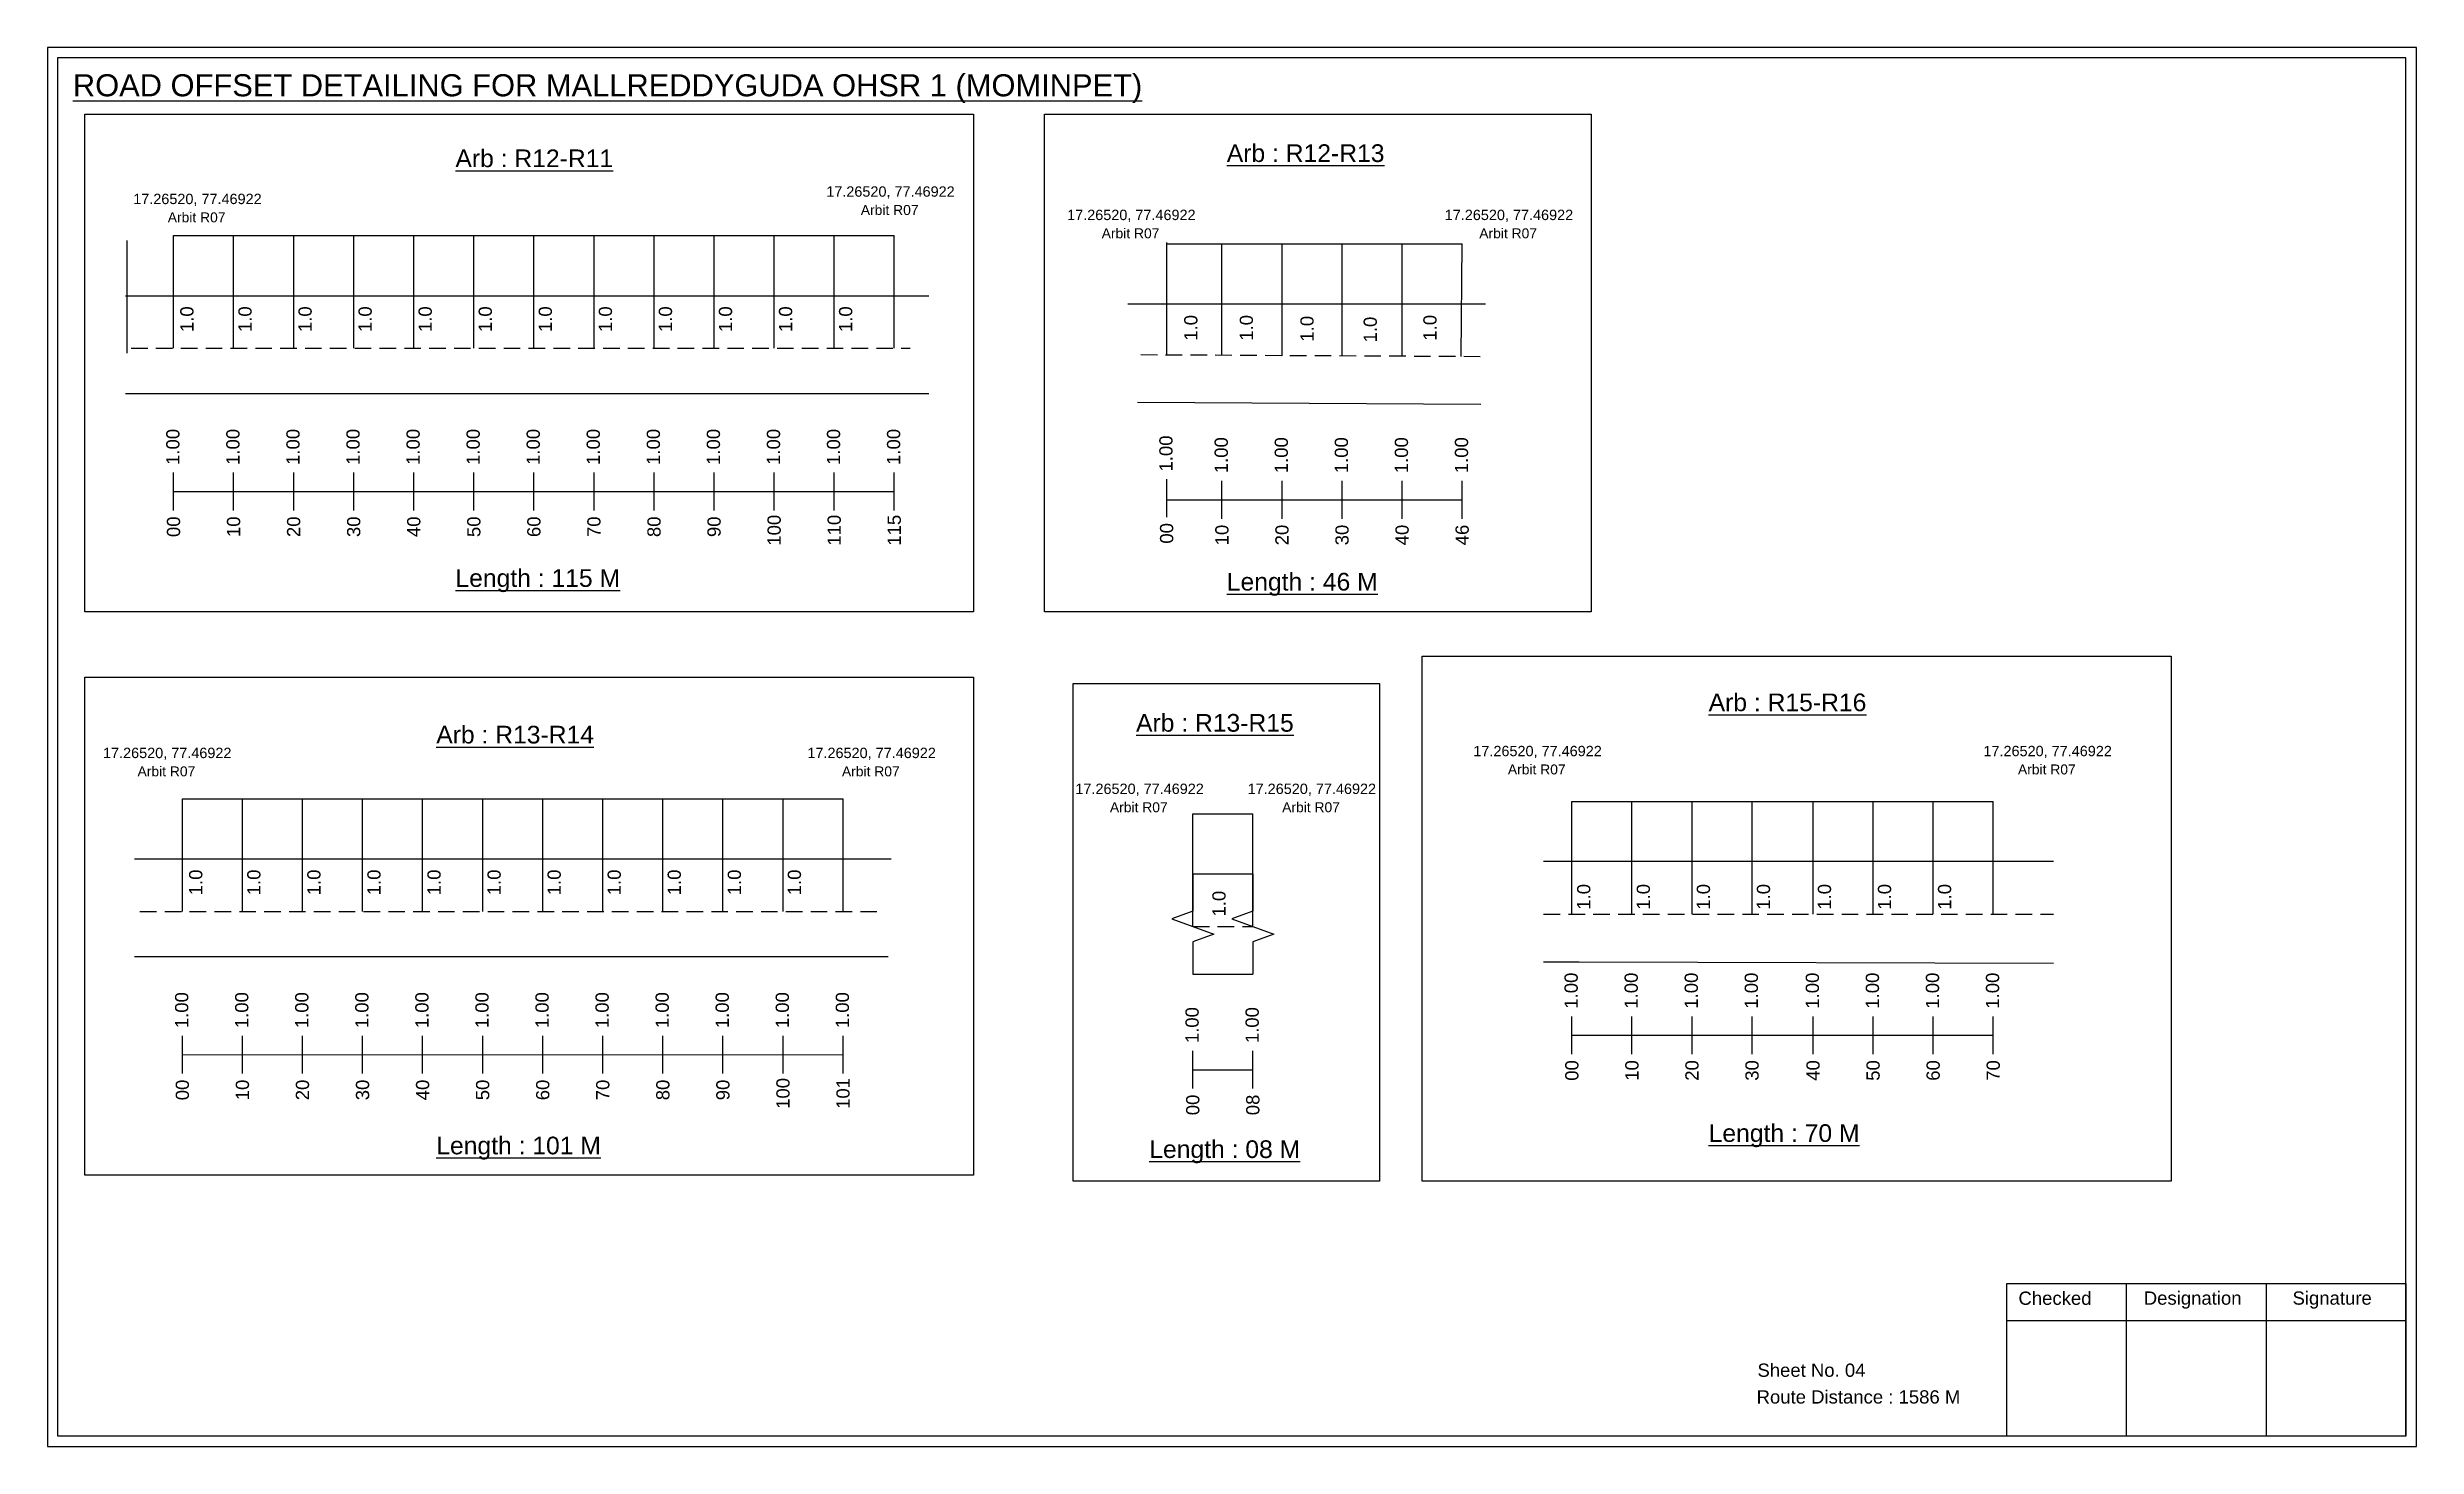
# Model space of a CAD drawing. Header units: inches. Extents: x -117 to 51867, y -12715 to 3423.
# Drawn here: x 31229 to 31766, y -529 to -212 of the extents above; entities that cross this region are included whole.
import ezdxf

# ---------------------------------------------------------------- set-up
doc = ezdxf.new("R2010")
doc.units = ezdxf.units.IN
doc.header["$MEASUREMENT"] = 0
doc.linetypes.add('DASHED2', pattern=[0.375, 0.25, -0.125])
doc.layers.add('PDF_Geometry', color=7, linetype='Continuous')
doc.layers.add('PDF_Text', color=5, linetype='Continuous')
doc.styles.add('PDF Arial', font='arial.ttf')
doc.styles.get("Standard").update_dxf_attribs({"font": 'arial.ttf'})

msp = doc.modelspace()

# ---------------------------------------------------------------- texts
at = {"color": 242, "true_color": 0xcd2027}
for s, height, p in [('%%UROAD OFFSET DETAILING FOR MALLREDDYGUDA OHSR 1 (MOMINPET)', 5, (31234.94, -223.32)), ('%%UArb : R12-R11', 4, (31321.56, -239.35)), ('%%UArb : R12-R13', 4, (31496.22, -238.18)), ('%%ULength : 115 M', 4, (31321.56, -334.35)), ('%%ULength : 46 M', 4, (31496.22, -335.18)), ('%%UArb : R15-R16', 4, (31605.33, -362.49)), ('%%UArb : R13-R15', 4, (31475.67, -367.13)), ('%%UArb : R13-R14', 4, (31317.22, -369.8)), ('%%ULength : 70 M', 4, (31605.33, -459.99)), ('%%ULength : 101 M', 4, (31317.22, -462.8)), ('%%ULength : 08 M', 4, (31478.67, -463.63))]:
    msp.add_text(s, height=height, dxfattribs=at).set_placement(p)
at = {"color": 5}
for s, height, p in [('17.26520, 77.46922', 2.34, (31248.6, -247.71)), ('17.26520, 77.46922', 2.34, (31405.53, -246.04)), ('Arbit R07', 2.246, (31256.42, -251.84)), ('Arbit R07', 2.246, (31413.35, -250.17)), ('17.26520, 77.46922', 2.34, (31460.07, -251.33)), ('17.26520, 77.46922', 2.34, (31545.57, -251.33)), ('Arbit R07', 2.246, (31467.89, -255.45)), ('Arbit R07', 2.246, (31553.39, -255.45)), ('17.26520, 77.46922', 2.34, (31241.76, -373.11)), ('Arbit R07', 2.246, (31249.58, -377.24)), ('17.26520, 77.46922', 2.34, (31401.26, -373.11)), ('Arbit R07', 2.246, (31409.08, -377.24)), ('17.26520, 77.46922', 2.34, (31552.05, -372.68)), ('Arbit R07', 2.246, (31559.87, -376.8)), ('17.26520, 77.46922', 2.34, (31667.55, -372.68)), ('Arbit R07', 2.246, (31675.37, -376.8)), ('17.26520, 77.46922', 2.34, (31461.94, -381.23)), ('17.26520, 77.46922', 2.34, (31500.94, -381.23)), ('Arbit R07', 2.246, (31469.76, -385.36)), ('Arbit R07', 2.246, (31508.76, -385.36))]:
    msp.add_text(s, height=height, dxfattribs=at).set_placement(p)
for p in [(31262.25, -276.68), (31275.41, -276.68), (31289.01, -276.68), (31302.61, -276.68), (31316.21, -276.68), (31329.81, -276.68), (31343.41, -276.68), (31357.01, -276.68), (31370.61, -276.68), (31384.21, -276.68), (31397.81, -276.68), (31411.41, -276.68), (31489.57, -278.64), (31502.15, -278.64), (31515.88, -278.84), (31530.2, -279.03), (31543.72, -278.62), (31264.25, -404.16), (31277.41, -404.16), (31291.01, -404.16), (31304.61, -404.16), (31318.21, -404.16), (31331.81, -404.16), (31345.41, -404.16), (31359.01, -404.16), (31372.61, -404.16), (31386.21, -404.16), (31399.81, -404.16), (31578.54, -407.43), (31592.04, -407.43), (31605.64, -407.43), (31619.24, -407.43), (31633.05, -407.43), (31646.65, -407.43), (31660.25, -407.43), (31495.95, -408.97)]:
    msp.add_text('1.0', height=3, rotation=90).set_placement(p)
at = {"color": 217, "true_color": 0x93278f}
for s, p in [('1.00', (31259.07, -306.75)), ('1.00', (31272.67, -306.75)), ('1.00', (31286.27, -306.75)), ('1.00', (31299.87, -306.75)), ('1.00', (31313.47, -306.75)), ('1.00', (31327.07, -306.75)), ('1.00', (31340.67, -306.75)), ('1.00', (31354.27, -306.75)), ('1.00', (31367.87, -306.75)), ('1.00', (31381.47, -306.75)), ('1.00', (31395.07, -306.75)), ('1.00', (31408.67, -306.75)), ('1.00', (31422.27, -306.75)), ('1.00', (31483.94, -308.24)), ('1.00', (31496.46, -308.63)), ('1.00', (31510.06, -308.63)), ('1.00', (31523.66, -308.63)), ('1.00', (31537.26, -308.63)), ('1.00', (31550.86, -308.63)), ('00', (31259.22, -323.08)), ('10', (31272.82, -323.08)), ('20', (31286.42, -323.08)), ('30', (31300.02, -323.08)), ('40', (31313.62, -323.08)), ('50', (31327.22, -323.08)), ('60', (31340.82, -323.08)), ('70', (31354.42, -323.08)), ('80', (31368.02, -323.08)), ('90', (31381.62, -323.08)), ('100', (31395.22, -325.03)), ('110', (31408.82, -325.03)), ('115', (31422.42, -325.03)), ('00', (31484.09, -324.57)), ('10', (31496.61, -324.95)), ('20', (31510.21, -324.95)), ('30', (31523.81, -324.95)), ('40', (31537.41, -324.95)), ('46', (31551.01, -324.95)), ('1.00', (31575.69, -429.83)), ('1.00', (31589.29, -429.83)), ('1.00', (31602.89, -429.83)), ('1.00', (31616.49, -429.83)), ('1.00', (31630.31, -429.83)), ('1.00', (31643.91, -429.83)), ('1.00', (31657.51, -429.83)), ('1.00', (31671.11, -429.83)), ('1.00', (31261.07, -434.24)), ('1.00', (31274.67, -434.24)), ('1.00', (31288.27, -434.24)), ('1.00', (31301.87, -434.24)), ('1.00', (31315.47, -434.24)), ('1.00', (31329.07, -434.24)), ('1.00', (31342.67, -434.24)), ('1.00', (31356.27, -434.24)), ('1.00', (31369.87, -434.24)), ('1.00', (31383.47, -434.24)), ('1.00', (31397.07, -434.24)), ('1.00', (31410.67, -434.24)), ('1.00', (31489.86, -437.63)), ('1.00', (31503.46, -437.63)), ('00', (31575.85, -446.15)), ('10', (31589.45, -446.15)), ('20', (31603.05, -446.15)), ('30', (31616.65, -446.15)), ('40', (31630.46, -446.15)), ('50', (31644.06, -446.15)), ('60', (31657.66, -446.15)), ('70', (31671.26, -446.15)), ('00', (31261.22, -450.56)), ('10', (31274.82, -450.56)), ('20', (31288.42, -450.56)), ('30', (31302.02, -450.56)), ('40', (31315.62, -450.56)), ('50', (31329.22, -450.56)), ('60', (31342.82, -450.56)), ('70', (31356.42, -450.56)), ('80', (31370.02, -450.56)), ('90', (31383.62, -450.56)), ('100', (31397.22, -452.51)), ('101', (31410.82, -452.51)), ('00', (31490.01, -453.95)), ('08', (31503.61, -453.95))]:
    msp.add_text(s, height=3, rotation=90, dxfattribs=at).set_placement(p)
for s, p in [('Sheet No. 04', (31616.38, -513.16)), ('Route Distance : 1586 M', (31616.19, -519.21))]:
    msp.add_text(s, height=3).set_placement(p)
at = {"layer": 'PDF_Text', "color": 7, "attachment_point": 7, "style": 'PDF Arial'}
for s, insert, char_height in [('Checked', (31675.48, -496.91), 3.001), ('Designation', (31703.86, -497.74), 3.0006), ('Signature', (31737.54, -497.74), 3.001)]:
    msp.add_mtext(s, dxfattribs=dict(at, insert=insert, char_height=char_height))

# ---------------------------------------------------------------- linework, layer by layer
for p, q in [((31247.26, -281.48), (31247.26, -255.94)), ((31257.74, -280.35), (31257.74, -254.82)), ((31271.34, -280.35), (31271.34, -254.82)), ((31284.94, -280.35), (31284.94, -254.82)), ((31298.54, -280.35), (31298.54, -254.82)), ((31312.14, -280.35), (31312.14, -254.82)), ((31325.74, -280.35), (31325.74, -254.82)), ((31339.34, -280.35), (31339.34, -254.82)), ((31352.94, -280.35), (31352.94, -254.82)), ((31366.54, -280.35), (31366.54, -254.82)), ((31380.14, -280.35), (31380.14, -254.82)), ((31393.74, -280.35), (31393.74, -254.82)), ((31407.34, -280.35), (31407.34, -254.82)), ((31420.94, -280.35), (31420.94, -254.82)), ((31482.61, -281.93), (31482.61, -256.39)), ((31495.13, -281.98), (31495.13, -256.69)), ((31508.73, -282.03), (31508.73, -256.69)), ((31522.33, -281.97), (31522.33, -256.69)), ((31535.93, -282.23), (31535.93, -256.69)), ((31549.31, -282.19), (31549.53, -256.69)), ((31246.86, -268.47), (31428.77, -268.47)), ((31554.78, -270.36), (31473.83, -270.36)), ((31428.77, -290.65), (31246.86, -290.65)), ((31476.04, -292.57), (31553.76, -293)), ((31259.74, -407.83), (31259.74, -382.3)), ((31273.34, -407.83), (31273.34, -382.3)), ((31286.94, -407.83), (31286.94, -382.3)), ((31300.54, -407.83), (31300.54, -382.3)), ((31314.14, -407.83), (31314.14, -382.3)), ((31327.74, -407.83), (31327.74, -382.3)), ((31341.34, -407.83), (31341.34, -382.3)), ((31354.94, -407.83), (31354.94, -382.3)), ((31368.54, -407.83), (31368.54, -382.3)), ((31382.14, -407.83), (31382.14, -382.3)), ((31395.74, -407.83), (31395.74, -382.3)), ((31409.34, -407.83), (31409.34, -382.3)), ((31488.53, -411.22), (31488.53, -385.69)), ((31502.13, -411.22), (31502.13, -385.69)), ((31574.37, -408.43), (31574.37, -382.9)), ((31587.97, -408.43), (31587.97, -382.9)), ((31601.57, -408.43), (31601.57, -382.9)), ((31615.17, -408.43), (31615.17, -382.9)), ((31628.99, -408.43), (31628.99, -382.9)), ((31642.59, -408.43), (31642.59, -382.9)), ((31656.19, -408.43), (31656.19, -382.9)), ((31669.79, -408.43), (31669.79, -382.9)), ((31248.86, -395.95), (31420.22, -395.95)), ((31683.39, -396.55), (31567.96, -396.55)), ((31488.53, -399.34), (31502.13, -399.34)), ((31419.53, -418.13), (31248.86, -418.13)), ((31488.53, -422.03), (31502.13, -422.03)), ((31567.96, -419.23), (31576.02, -419.23)), ((31576.02, -419.23), (31683.39, -419.53))]:
    msp.add_line(p, q)
at = {"color": 5}
for p, q in [((31257.74, -254.82), (31420.94, -254.82)), ((31482.61, -256.69), (31549.53, -256.69)), ((31259.74, -382.3), (31409.34, -382.3)), ((31488.53, -385.69), (31502.13, -385.69)), ((31574.37, -382.9), (31669.79, -382.9))]:
    msp.add_line(p, q, dxfattribs=at)
at = {"linetype": 'DASHED2', "ltscale": 15}
for p, q in [((31248.13, -280.35), (31424.55, -280.35)), ((31476.75, -281.78), (31555.03, -282.19)), ((31250.13, -407.83), (31417.74, -407.83)), ((31488.53, -411.22), (31502.13, -411.22)), ((31567.96, -408.43), (31683.39, -408.43))]:
    msp.add_line(p, q, dxfattribs=at)
at = {"color": 217, "true_color": 0x93278f}
for p, q in [((31257.74, -317.05), (31257.74, -308.49)), ((31271.34, -317.05), (31271.34, -308.49)), ((31284.94, -317.05), (31284.94, -308.49)), ((31298.54, -317.05), (31298.54, -308.49)), ((31312.14, -317.05), (31312.14, -308.49)), ((31325.74, -317.05), (31325.74, -308.49)), ((31339.34, -317.05), (31339.34, -308.49)), ((31352.94, -317.05), (31352.94, -308.49)), ((31366.54, -317.05), (31366.54, -308.49)), ((31380.14, -317.05), (31380.14, -308.49)), ((31393.74, -317.05), (31393.74, -308.49)), ((31407.34, -317.05), (31407.34, -308.49)), ((31420.94, -317.05), (31420.94, -308.49)), ((31482.61, -318.54), (31482.61, -309.98)), ((31495.13, -318.93), (31495.13, -310.37)), ((31508.73, -318.93), (31508.73, -310.37)), ((31522.33, -318.93), (31522.33, -310.37)), ((31535.93, -318.93), (31535.93, -310.37)), ((31549.53, -318.93), (31549.53, -310.37)), ((31257.74, -312.78), (31420.94, -312.75)), ((31482.61, -314.66), (31549.53, -314.64)), ((31574.37, -440.13), (31574.37, -431.57)), ((31587.97, -440.13), (31587.97, -431.57)), ((31601.57, -440.13), (31601.57, -431.57)), ((31615.17, -440.13), (31615.17, -431.57)), ((31628.99, -440.13), (31628.99, -431.57)), ((31642.59, -440.13), (31642.59, -431.57)), ((31656.19, -440.13), (31656.19, -431.57)), ((31669.79, -440.13), (31669.79, -431.57)), ((31259.74, -444.53), (31259.74, -435.97)), ((31273.34, -444.53), (31273.34, -435.97)), ((31286.94, -444.53), (31286.94, -435.97)), ((31300.54, -444.53), (31300.54, -435.97)), ((31314.14, -444.53), (31314.14, -435.97)), ((31327.74, -444.53), (31327.74, -435.97)), ((31341.34, -444.53), (31341.34, -435.97)), ((31354.94, -444.53), (31354.94, -435.97)), ((31368.54, -444.53), (31368.54, -435.97)), ((31382.14, -444.53), (31382.14, -435.97)), ((31395.74, -444.53), (31395.74, -435.97)), ((31409.34, -444.53), (31409.34, -435.97)), ((31488.53, -447.92), (31488.53, -439.37)), ((31502.13, -447.92), (31502.13, -439.37)), ((31574.37, -435.86), (31669.79, -435.79)), ((31259.74, -440.26), (31409.34, -440.23)), ((31488.53, -443.65), (31502.13, -443.65))]:
    msp.add_line(p, q, dxfattribs=at)
for points in [[(31237.65, -227.33), (31438.88, -227.33), (31438.88, -340.01), (31237.65, -340.01)], [(31454.91, -227.33), (31578.71, -227.33), (31578.71, -340.01), (31454.91, -340.01)], [(31540.44, -350.06), (31710.06, -350.06), (31710.06, -468.89), (31540.44, -468.89)], [(31237.65, -354.81), (31438.88, -354.81), (31438.88, -467.49), (31237.65, -467.49)], [(31461.44, -356.21), (31530.81, -356.21), (31530.81, -468.89), (31461.44, -468.89)]]:
    msp.add_lwpolyline(points, close=True)
at = {"linetype": 'Continuous'}
for points in [[(31488.53, -399.34), (31488.53, -407.77), (31483.79, -409.5), (31493.28, -412.95), (31488.53, -414.68), (31488.53, -422.03)], [(31502.13, -399.34), (31502.13, -407.77), (31497.39, -409.5), (31506.88, -412.95), (31502.13, -414.68), (31502.13, -422.03)]]:
    msp.add_lwpolyline(points, dxfattribs=at)
at = {"layer": 'PDF_Geometry'}
for points in [[(31229.16, -212.24), (31229.16, -528.95), (31765.64, -528.95), (31765.64, -212.24)], [(31231.49, -214.57), (31231.49, -526.54), (31763.22, -526.54), (31763.22, -214.57)]]:
    msp.add_lwpolyline(points, close=True, dxfattribs=at)
at = {"layer": 'PDF_Geometry', "color": 242, "true_color": 0xcc1f26}
msp.add_lwpolyline([(31763.22, -526.63), (31672.88, -526.63), (31672.88, -492.02), (31763.22, -492.02)], close=True, dxfattribs=at)
for points in [[(31699.86, -492.02), (31699.86, -526.63)], [(31731.58, -492.02), (31731.58, -526.63)], [(31672.88, -500.39), (31763.22, -500.39)]]:
    msp.add_lwpolyline(points, dxfattribs=at)

msp.set_redraw_order([(e.dxf.handle, doc.entitydb.next_handle()) for e in msp.query("TEXT MTEXT ATTDEF DIMENSION ARC_DIMENSION")])  # texts and dimensions are drawn at this point

doc.saveas('drawing.dxf')
